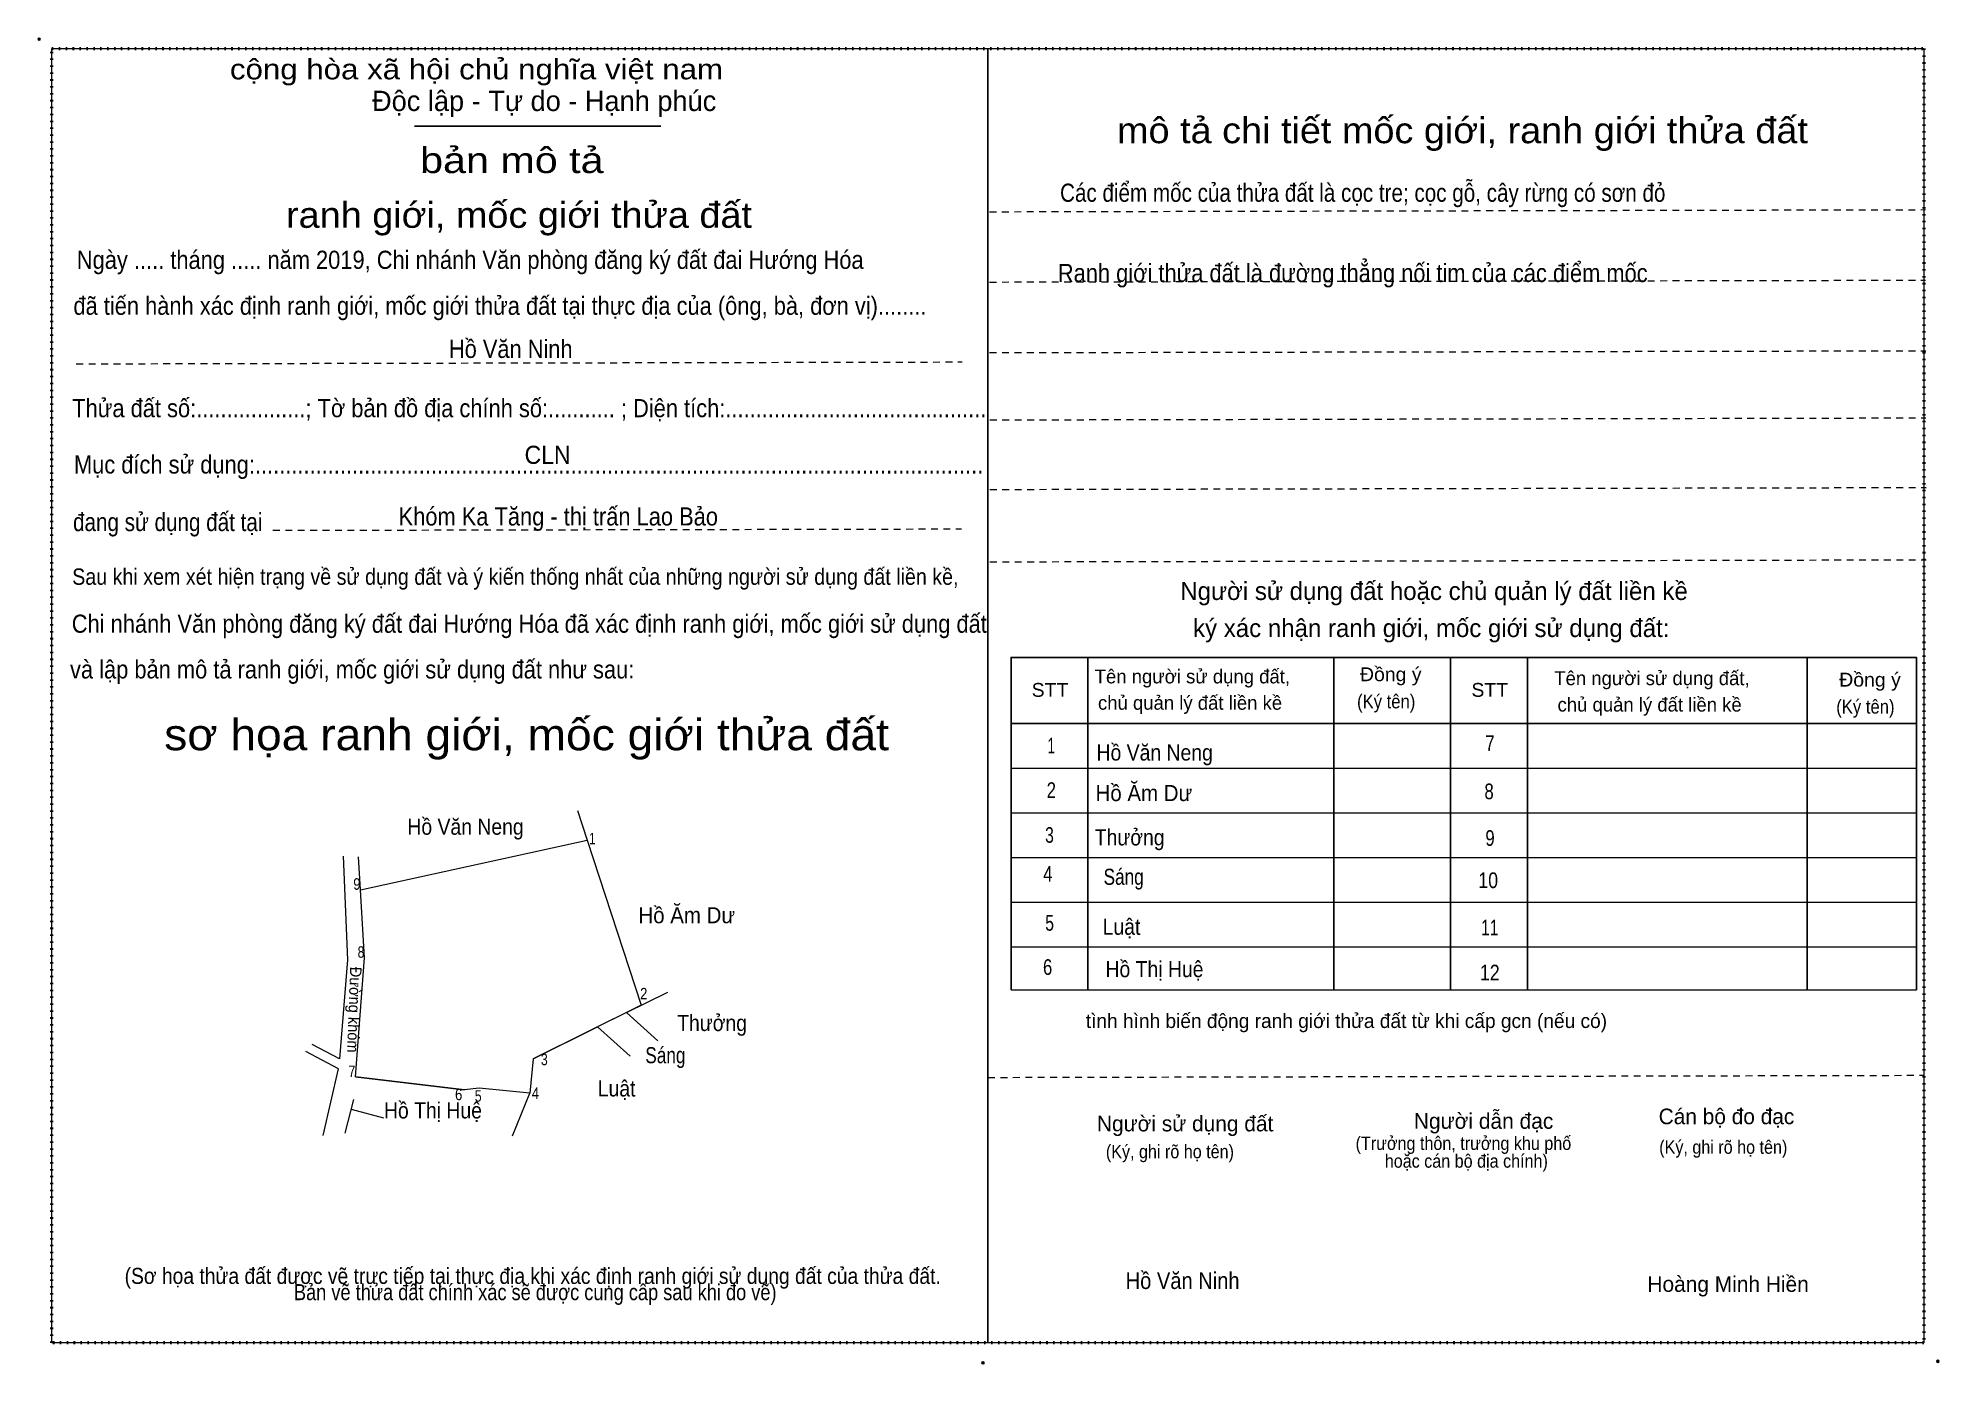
# Model space of a CAD drawing. Header units: metres. Extents: x 535860 to 536883, y 1838876 to 1839430.
# Drawn here: x 535860 to 536273.4, y 1838889.6 to 1839177.9 of the extents above; entities that cross this region are included whole.
import ezdxf
from ezdxf.enums import TextEntityAlignment as Align

# ---------------------------------------------------------------- set-up
doc = ezdxf.new("R2010")
doc.units = ezdxf.units.M
doc.header["$PDMODE"] = 32
doc.header["$PDSIZE"] = 0.5
doc.linetypes.add('DOTTED', pattern=[1.5, 0.3, -1.2])
doc.linetypes.add('SHORT_DASHED', pattern=[2.7, 1.5, -1.2])
for name, color, linetype, lineweight in [('1', 7, 'SHORT_DASHED', 13), ('10', 7, 'Continuous', 13), ('2', 7, 'Continuous', 25), ('63', 7, 'Continuous', 13)]:
    doc.layers.add(name, color=color, linetype=linetype, lineweight=lineweight)
doc.layers.add('16', color=7, linetype='Continuous')
doc.layers.add('36', color=7, linetype='Continuous')

msp = doc.modelspace()

# ---------------------------------------------------------------- texts
at = {"layer": '1'}
for s, height, width, p in [('Hồ Ăm Dư', 3.5, 0.95, (536100.48, 1839011.98)), ('Hồ Ăm Dư', 3.5, 0.95, (536001.08, 1838985.41)), ('(Sơ họa thửa đất được vẽ trực tiếp tại thực địa khi xác định ranh giới sử dụng đất của thửa đất.', 3.483, 0.9, (535967.58, 1838906.97)), (' Bản vẽ thửa đất chính xác sẽ được cung cấp sau khi đo vẽ)', 3.483, 0.85, (535967.58, 1838903.44))]:
    msp.add_text(s, height=height, dxfattribs=dict(at, width=width)).set_placement(p, align=Align.CENTER)
at = {"layer": '10'}
for s, width, p in [('Hồ Văn Neng', 0.9, (536102.83, 1839020.8)), ('Hồ Văn Neng', 0.9, (535952.97, 1839004.66)), ('Thưởng', 0.9, (536097.385, 1839002.34)), ('Sáng', 0.8, (536096.08, 1838993.77)), ('Luật', 0.9, (536095.615, 1838982.9)), ('Hồ Thị Huệ', 0.9, (536102.78, 1838973.69)), ('Thưởng', 0.9, (536006.585, 1838961.97)), ('Sáng', 0.8, (535996.43, 1838954.97)), ('Luật', 0.9, (535985.825, 1838947.74)), ('Hồ Thị Huệ', 0.9, (535945.89, 1838942.96))]:
    msp.add_text(s, height=3.5, dxfattribs=dict(at, width=width)).set_placement(p, align=Align.CENTER)
at = {"layer": '16'}
for s, height, width, p in [('Các điểm mốc của thửa đất là cọc tre; cọc gỗ, cây rừng có sơn đỏ', 3.947, 0.85, (536082.25, 1839142.32)), ('Ngày ..... tháng ..... năm 2019, Chi nhánh Văn phòng đăng ký đất đai Hướng Hóa', 3.947, 0.9, (535868.45, 1839127.73)), ('Ranh giới thửa đất là đường thẳng nối tim của các điểm mốc', 3.947, 0.9, (536081.77, 1839124.87)), (' đã tiến hành xác định ranh giới, mốc giới thửa đất tại thực địa của (ông, bà, đơn vị)........', 3.947, 0.9, (535866.39, 1839117.74)), ('Hồ Văn Ninh', 3.94, 0.9, (535949.36, 1839108.36)), ('Thửa đất số:..................; Tờ bản đồ địa chính số:........... ; Diện tích:...........................................', 3.947, 0.9, (535867.46, 1839095.47)), ('CLN', 3.94, 0.95, (535965.81, 1839085.32)), ('Mục đích sử dụng:........................................................................................................................', 3.947, 0.9, (535867.82, 1839083.22)), ('Khóm Ka Tăng - thị trấn Lao Bảo', 3.947, 0.9, (535938.42, 1839071.92)), ('đang sử dụng đất tại', 3.947, 0.85, (535867.63, 1839070.7)), ('Sau khi xem xét hiện trạng về sử dụng đất và ý kiến thống nhất của những người sử dụng đất liền kề,', 3.552, 0.9, (535867.44, 1839059.02)), ('Chi nhánh Văn phòng đăng ký đất đai Hướng Hóa đã xác định ranh giới, mốc giới sử dụng đất', 3.947, 0.9, (535867.35, 1839048.59)), (' và lập bản mô tả ranh giới, mốc giới sử dụng đất như sau:', 3.947, 0.9, (535865.65, 1839038.65))]:
    msp.add_text(s, height=height, dxfattribs=dict(at, width=width)).set_placement(p)
at = {"layer": '2'}
for s, height, width, p in [('cộng hòa xã hội chủ nghĩa việt nam', 4.416, 1.15, (535901.74, 1839168.95)), ('Đồng ý', 3.009, 1.05, (536147.47, 1839038.06)), ('Đồng ý', 3.009, 1.05, (536251.68, 1839036.89)), ('STT', 3.009, 1.05, (536076.08, 1839034.66)), ('(Ký tên)', 3.009, 0.9, (536146.83, 1839032.15)), ('STT', 3.009, 1.05, (536171.7, 1839034.66)), ('(Ký tên)', 3.009, 0.9, (536251.03, 1839031.02)), ('(Ký, ghi rõ họ tên)', 2.912, 0.9, (536092.21, 1838934.31)), ('(Ký, ghi rõ họ tên)', 2.912, 0.9, (536212.54, 1838935.28))]:
    msp.add_text(s, height=height, dxfattribs=dict(at, width=width)).set_placement(p)
for s, height, p in [('Độc lập - Tự do - Hạnh phúc', 4.416, (535932.64, 1839162.06)), ('Người sử dụng đất hoặc chủ quản lý đất liền kề ', 3.908, (536108.39, 1839055.72)), ('ký xác nhận ranh giới, mốc giới sử dụng đất:', 3.908, (536111.17, 1839047.66)), ('Tên người sử dụng đất,', 3.009, (536089.78, 1839037.58)), ('Tên người sử dụng đất,', 3.009, (536189.72, 1839037.2)), ('chủ quản lý đất liền kề', 3.009, (536090.5, 1839031.85)), ('chủ quản lý đất liền kề', 3.009, (536190.43, 1839031.46)), ('tình hình biến động ranh giới thửa đất từ khi cấp gcn (nếu có)', 3.106, (536087.85, 1838962.63)), ('Người sử dụng đất', 3.397, (536090.27, 1838940.15)), ('Người dẫn đạc', 3.405, (536159.18, 1838940.71)), ('Cán bộ đo đạc', 3.39, (536212.42, 1838941.71)), ('Hoàng Minh Hiền', 3.396, (536209.97, 1838905.25))]:
    msp.add_text(s, height=height, dxfattribs=at).set_placement(p)
for s, height, width, p in [('mô tả chi tiết mốc giới, ranh giới thửa đất', 5.591, 1.1, (536169.75, 1839155.06)), ('bản mô tả', 5.591, 1.2, (535963.04, 1839148.57)), ('ranh giới, mốc giới thửa đất', 5.591, 1.1, (535964.605, 1839136.66)), ('sơ họa ranh giới, mốc giới thửa đất', 6.824, 1.1, (535966.245, 1839023.04)), ('7', 3.405, 0.8, (536175.73, 1839022.87)), ('1', 3.397, 0.65, (536080.345, 1839022.36)), ('2', 3.397, 0.8, (536080.355, 1839012.67)), ('8', 3.405, 0.8, (536175.54, 1839012.39)), ('3', 3.397, 0.75, (536079.955, 1839002.92)), ('9', 3.405, 0.8, (536175.745, 1839002.25)), ('4', 3.397, 0.8, (536079.605, 1838994.46)), ('10', 3.405, 0.85, (536175.345, 1838993.06)), ('5', 3.397, 0.75, (536079.98, 1838983.79)), ('11', 3.405, 0.75, (536175.695, 1838982.76)), ('6', 3.397, 0.8, (536079.545, 1838974.18)), ('12', 3.405, 0.85, (536175.695, 1838972.99)), ('(Trưởng thôn, trưởng khu phố', 2.912, 0.9, (536169.96, 1838936.11)), ('hoặc cán bộ địa chính)', 2.912, 0.9, (536170.595, 1838932.25))]:
    msp.add_text(s, height=height, dxfattribs=dict(at, width=width)).set_placement(p, align=Align.CENTER)
at = {"layer": '36', "width": 0.9}
msp.add_text('Hồ Văn Ninh', height=3.63, dxfattribs=at).set_placement((536108.895, 1838905.87), align=Align.CENTER)
at = {"layer": '63'}
for s, width, p in [(' 1', 0.75, (535981.23, 1839002.56)), (' 9', 0.85, (535930.14, 1838992.7)), (' 8', 0.8, (535930.99, 1838977.91)), (' 2', 0.85, (535992.51, 1838968.85)), (' 3', 0.8, (535970.85, 1838954.54)), (' 7', 0.8, (535929.01, 1838951.97)), (' 6', 0.85, (535952.27, 1838946.93)), (' 5', 0.8, (535956.47, 1838946.61)), (' 4', 0.85, (535968.97, 1838947.21))]:
    msp.add_text(s, height=2.5, dxfattribs=dict(at, width=width)).set_placement(p, align=Align.RIGHT)
at = {"layer": '63', "width": 0.95}
msp.add_text('Đường khóm', height=2.5, rotation=267.949, dxfattribs=at).set_placement((535927.552, 1838966.655), align=Align.CENTER)

# ---------------------------------------------------------------- linework, layer by layer
at = {"layer": '1'}
for p, q in [((536066.91, 1839140.16), (536270.44, 1839140.61)), ((536066.93, 1839124.87), (536270.44, 1839125.28)), ((536066.93, 1839109.51), (536270.49, 1839109.93)), ((535868.34, 1839107.08), (536060.93, 1839107.49)), ((536066.99, 1839094.89), (536270.49, 1839095.33)), ((536066.99, 1839079.76), (536270.57, 1839080.19)), ((535911.09, 1839070.87), (536060.79, 1839071.18)), ((536067, 1839064.02), (536270.57, 1839064.47)), ((536066.6, 1838951.89), (536270.15, 1838952.35))]:
    msp.add_line(p, q, dxfattribs=at)
at = {"layer": '1', "linetype": 'DOTTED', "lineweight": 53}
msp.add_lwpolyline([(535863.04, 1839175.66), (536270.06, 1839175.66), (536270.06, 1838894.16), (535863.04, 1838894.16)], close=True, dxfattribs=at)
at = {"layer": '1', "linetype": 'Continuous'}
msp.add_lwpolyline([(535979.43, 1839003.48), (535991.16, 1838967.6), (535967.7, 1838955.96), (535966.94, 1838948.44), (535955.93, 1838949.52), (535952.73, 1838949.16), (535929.01, 1838951.98), (535930.99, 1838977.92), (535930.14, 1838992.71)], close=True, dxfattribs=at)
at = {"layer": '10'}
for p, q in [((535977.32, 1839009.95), (535979.43, 1839003.48)), ((535979.43, 1839003.48), (535991.16, 1838967.6)), ((535926.37, 1838999.99), (535927.3, 1838977.49)), ((535930.14, 1838992.71), (535929.73, 1838999.83)), ((535927.3, 1838977.49), (535925.54, 1838955.92)), ((535929.01, 1838951.98), (535930.99, 1838977.92)), ((535987.97, 1838966.02), (535996.93, 1838970.46)), ((535987.97, 1838966.02), (535981.7, 1838962.91)), ((535987.97, 1838966.02), (535994.76, 1838959.81)), ((535967.7, 1838955.96), (535981.7, 1838962.91)), ((535981.7, 1838962.91), (535988.79, 1838956.5)), ((535925.36, 1838953.75), (535918.22, 1838957.53)), ((535925.54, 1838955.92), (535919.6, 1838959.07)), ((535922.05, 1838939.22), (535925.36, 1838953.75)), ((535929.01, 1838951.98), (535952.73, 1838949.16)), ((535955.93, 1838949.52), (535952.72, 1838949.16)), ((535963.2, 1838939.2), (535966.94, 1838948.44)), ((535928.64, 1838947.08), (535926.72, 1838939.74)), ((535928.09, 1838944.95), (535935.17, 1838943.09))]:
    msp.add_line(p, q, dxfattribs=at)
for points in [[(535930.99, 1838977.92), (535930.14, 1838992.71), (535979.43, 1839003.48)], [(535967.7, 1838955.96), (535966.94, 1838948.44), (535955.93, 1838949.52)]]:
    msp.add_lwpolyline(points, dxfattribs=at)
at = {"layer": '2'}
for p, q in [((535941.91, 1839158.77), (535995.41, 1839158.77)), ((536088.26, 1839043.22), (536088.26, 1838970.93)), ((536141.81, 1839043.22), (536141.81, 1838970.93)), ((536167.15, 1839043.22), (536167.15, 1838970.93)), ((536183.91, 1839043.22), (536183.91, 1838970.93)), ((536244.68, 1839043.03), (536244.68, 1838970.93)), ((536071.6, 1839028.85), (536268.47, 1839028.85))]:
    msp.add_line(p, q, dxfattribs=at)
at = {"layer": '2', "lineweight": 13}
for p, q in [((536071.6, 1839019.14), (536268.47, 1839019.14)), ((536071.6, 1839009.44), (536268.47, 1839009.44)), ((536071.6, 1838999.73), (536268.47, 1838999.73)), ((536071.6, 1838990.02), (536268.47, 1838990.02)), ((536071.6, 1838980.32), (536268.47, 1838980.32)), ((536071.6, 1838970.93), (536268.47, 1838970.93))]:
    msp.add_line(p, q, dxfattribs=at)
for points in [[(535863.04, 1838894.15), (535863.03, 1838894.15), (535863.03, 1839175.66), (536066.56, 1839175.66), (536066.56, 1839175.65)], [(536066.56, 1839175.65), (536066.56, 1838894.15), (535863.04, 1838894.15)], [(536066.56, 1839175.66), (536270.09, 1839175.66), (536270.09, 1838894.15)], [(536270.09, 1838894.15), (536066.56, 1838894.15), (536066.56, 1839175.65)], [(536066.57, 1839175.66), (536270.1, 1839175.66), (536270.1, 1838894.15), (536270.09, 1838894.15)], [(536270.09, 1838894.15), (536066.57, 1838894.15), (536066.57, 1839175.65)]]:
    msp.add_lwpolyline(points, dxfattribs=at)
at = {"layer": '2'}
msp.add_lwpolyline([(536268.47, 1838970.93), (536268.47, 1839043.22), (536071.6, 1839043.22), (536071.6, 1838970.93)], dxfattribs=at)
for p in [(535860.26, 1839177.69), (536065.47, 1838889.81), (536273.12, 1838890.15)]:
    msp.add_point(p, dxfattribs=at)

msp.set_redraw_order([(e.dxf.handle, doc.entitydb.next_handle()) for e in msp.query("TEXT MTEXT ATTDEF DIMENSION ARC_DIMENSION")])  # texts and dimensions are drawn at this point

doc.saveas('drawing.dxf')
